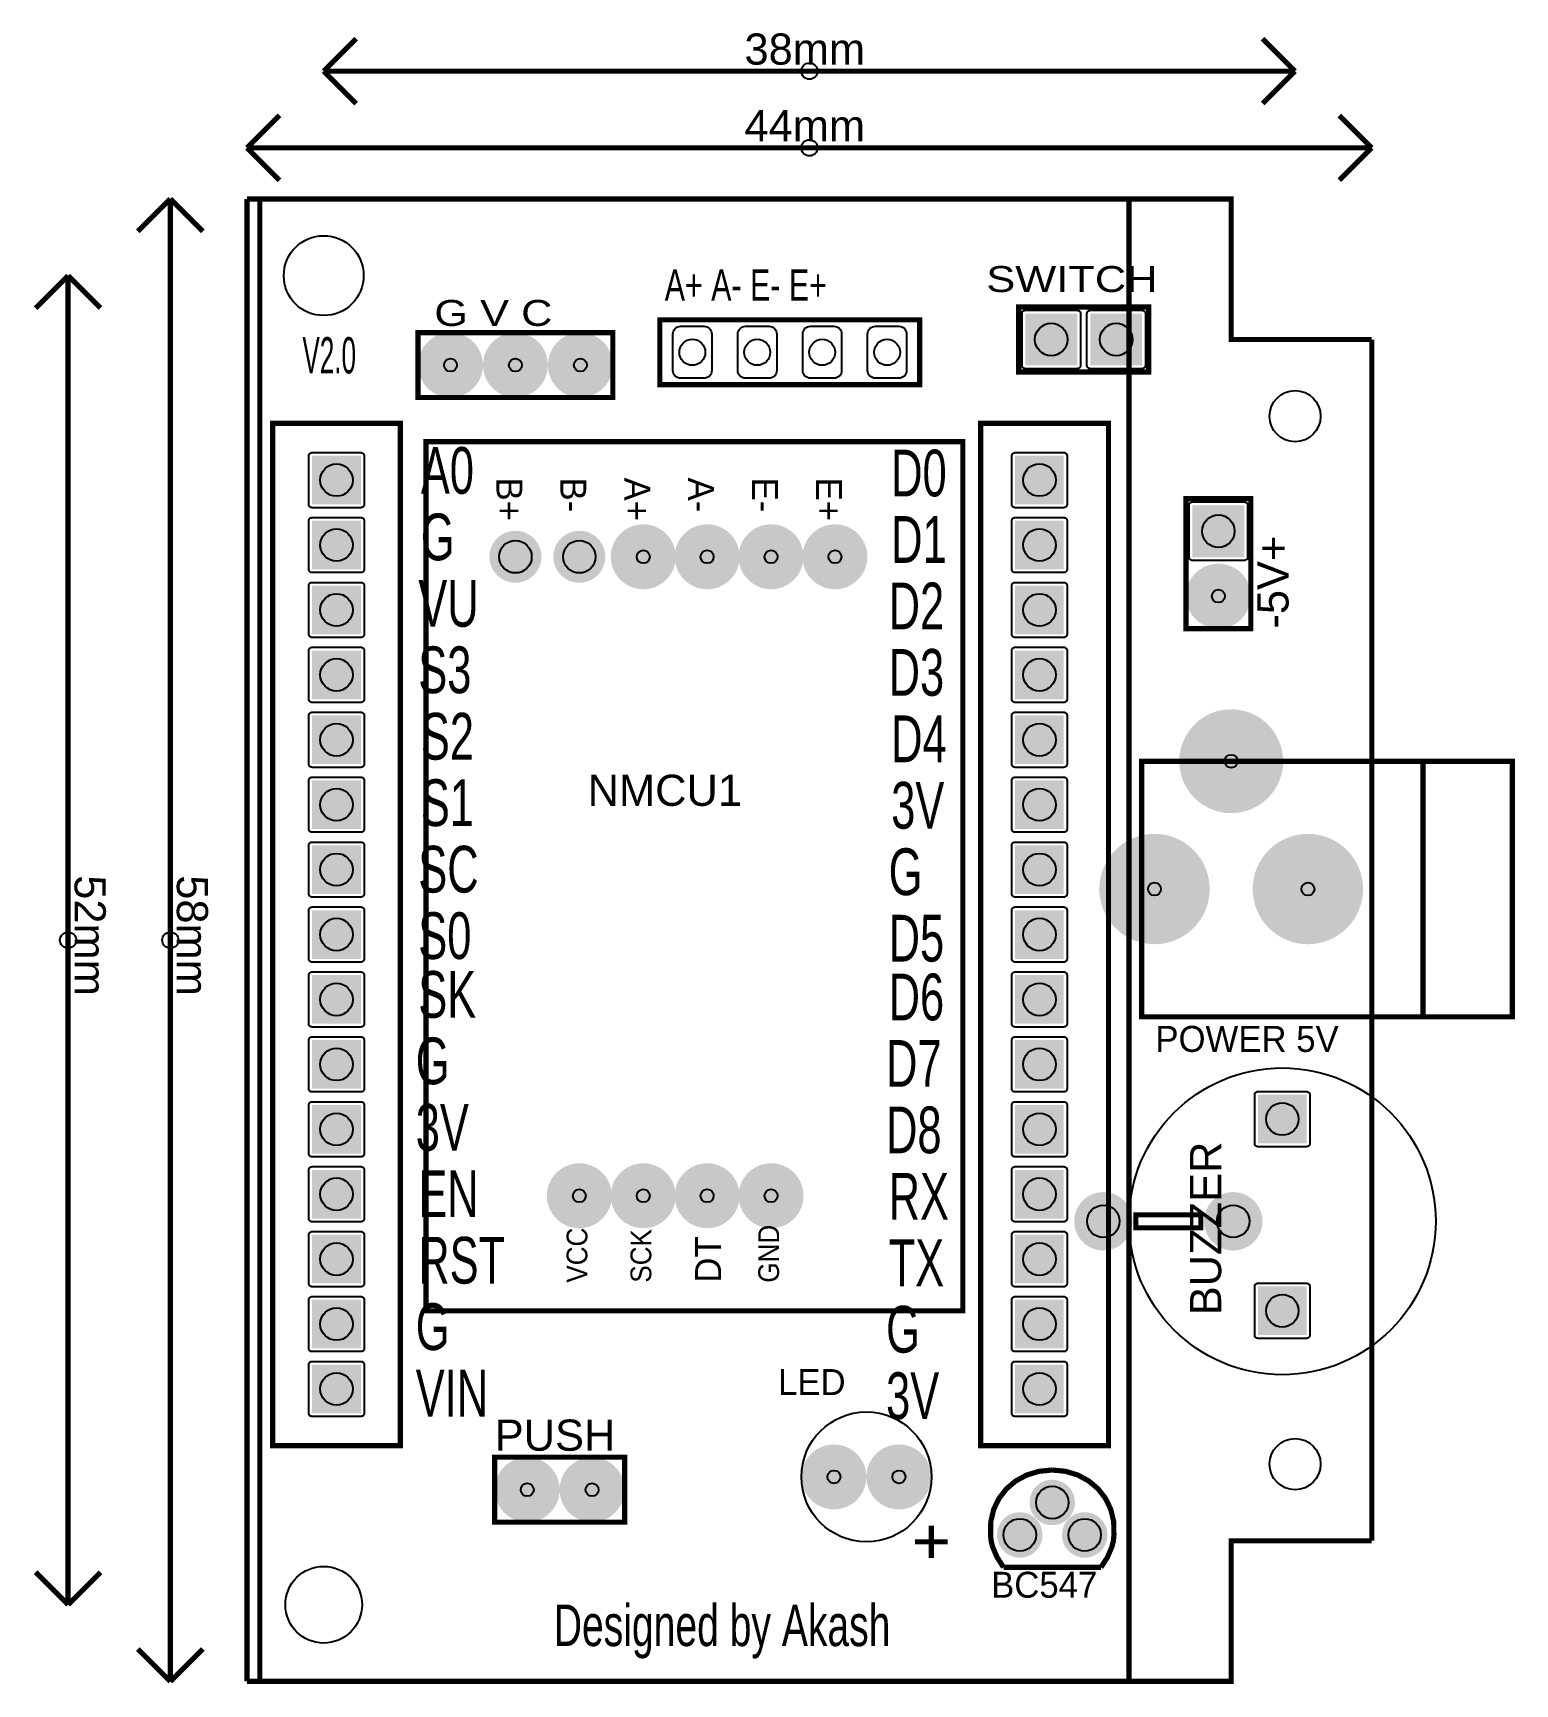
# Model space of a CAD drawing. Header units: inches. Extents: x -1.14 to 1.14, y -1.28 to 1.27.
import ezdxf

# ---------------------------------------------------------------- set-up
doc = ezdxf.new("R2010")
doc.units = ezdxf.units.IN
doc.header["$MEASUREMENT"] = 0

msp = doc.modelspace()

# ---------------------------------------------------------------- texts
for s, height, width, p in [('38mm', 0.048, 1.041667, (-0.045472, 1.218657)), ('44mm', 0.048, 1.041667, (-0.045472, 1.100547)), ('A+ A- E- E+', 0.048, 0.729167, (-0.168287, 0.855272)), ('A+ A- E- E+', 0.048, 0.729167, (-0.168287, 0.855272)), ('SWITCH', 0.04, 1.25, (0.326969, 0.868437)), ('SWITCH', 0.04, 1.25, (0.326969, 0.868437)), ('G V C', 0.04, 1.25, (-0.523228, 0.816161)), ('G V C', 0.04, 1.25, (-0.523228, 0.816161)), ('V2.0', 0.056, 0.535714, (-0.726259, 0.742963)), ('V2.0', 0.056, 0.535714, (-0.726259, 0.742963)), ('A0', 0.072, 0.694444, (-0.543898, 0.557579)), ('A0', 0.072, 0.694444, (-0.543898, 0.557579)), ('D0', 0.072, 0.694444, (0.180512, 0.553642)), ('D0', 0.072, 0.694444, (0.180512, 0.553642)), ('G', 0.072, 0.694444, (-0.543898, 0.455217)), ('G', 0.072, 0.694444, (-0.543898, 0.455217)), ('D1', 0.072, 0.694444, (0.180512, 0.45128)), ('D1', 0.072, 0.694444, (0.180512, 0.45128)), ('VU', 0.072, 0.694444, (-0.547835, 0.352854)), ('VU', 0.072, 0.694444, (-0.547835, 0.352854)), ('D2', 0.072, 0.694444, (0.176575, 0.348917)), ('D2', 0.072, 0.694444, (0.176575, 0.348917)), ('S3', 0.072, 0.694444, (-0.547835, 0.250492)), ('S3', 0.072, 0.694444, (-0.547835, 0.250492)), ('D3', 0.072, 0.694444, (0.176575, 0.246555)), ('D3', 0.072, 0.694444, (0.176575, 0.246555)), ('S2', 0.072, 0.694444, (-0.543898, 0.14813)), ('S2', 0.072, 0.694444, (-0.543898, 0.14813)), ('D4', 0.072, 0.694444, (0.180512, 0.144193)), ('D4', 0.072, 0.694444, (0.180512, 0.144193)), ('S1', 0.072, 0.694444, (-0.543898, 0.045768)), ('S1', 0.072, 0.694444, (-0.543898, 0.045768)), ('NMCU1', 0.048, 1.041667, (-0.287008, 0.076925)), ('NMCU1', 0.048, 1.041667, (-0.287008, 0.076925)), ('3V', 0.072, 0.694444, (0.180512, 0.041831)), ('3V', 0.072, 0.694444, (0.180512, 0.041831)), ('SC', 0.072, 0.694444, (-0.547835, -0.056594)), ('SC', 0.072, 0.694444, (-0.547835, -0.056594)), ('G', 0.072, 0.694444, (0.176575, -0.060531)), ('G', 0.072, 0.694444, (0.176575, -0.060531)), ('S0', 0.072, 0.694444, (-0.547835, -0.158957)), ('S0', 0.072, 0.694444, (-0.547835, -0.158957)), ('D5', 0.072, 0.694444, (0.176575, -0.162894)), ('D5', 0.072, 0.694444, (0.176575, -0.162894)), ('SK', 0.072, 0.694444, (-0.547835, -0.249508)), ('SK', 0.072, 0.694444, (-0.547835, -0.249508)), ('D6', 0.072, 0.694444, (0.176575, -0.253445)), ('D6', 0.072, 0.694444, (0.176575, -0.253445)), ('G', 0.072, 0.694444, (-0.551772, -0.35187)), ('G', 0.072, 0.694444, (-0.551772, -0.35187)), ('D7', 0.072, 0.694444, (0.172638, -0.355807)), ('D7', 0.072, 0.694444, (0.172638, -0.355807)), ('3V', 0.072, 0.694444, (-0.551772, -0.454232)), ('3V', 0.072, 0.694444, (-0.551772, -0.454232)), ('D8', 0.072, 0.694444, (0.172638, -0.458169)), ('D8', 0.072, 0.694444, (0.172638, -0.458169)), ('EN', 0.072, 0.694444, (-0.547835, -0.556594)), ('EN', 0.072, 0.694444, (-0.547835, -0.556594)), ('RX', 0.072, 0.694444, (0.176575, -0.560531)), ('RX', 0.072, 0.694444, (0.176575, -0.560531)), ('RST', 0.072, 0.694444, (-0.547835, -0.658957)), ('RST', 0.072, 0.694444, (-0.547835, -0.658957)), ('TX', 0.072, 0.694444, (0.176575, -0.662894)), ('TX', 0.072, 0.694444, (0.176575, -0.662894)), ('G', 0.072, 0.694444, (-0.551772, -0.761319)), ('G', 0.072, 0.694444, (-0.551772, -0.761319)), ('G', 0.072, 0.694444, (0.172638, -0.765256)), ('G', 0.072, 0.694444, (0.172638, -0.765256)), ('VIN', 0.072, 0.694444, (-0.551772, -0.863681)), ('VIN', 0.072, 0.694444, (-0.551772, -0.863681)), ('3V', 0.072, 0.694444, (0.172638, -0.867618)), ('3V', 0.072, 0.694444, (0.172638, -0.867618)), ('PUSH', 0.048, 1.041667, (-0.430118, -0.916382)), ('PUSH', 0.048, 1.041667, (-0.430118, -0.916382)), ('Designed by Akash', 0.064, 0.703125, (-0.339173, -1.217233)), ('Designed by Akash', 0.064, 0.703125, (-0.339173, -1.217233))]:
    msp.add_text(s, height=height, dxfattribs=dict(width=width)).set_placement(p)
for s, rotation, p in [('B+', 270, (-0.42748, 0.582673)), ('B+', 270, (-0.42748, 0.582673)), ('B-', 270, (-0.329055, 0.582673)), ('B-', 270, (-0.329055, 0.582673)), ('A+', 270, (-0.23063, 0.582673)), ('A+', 270, (-0.23063, 0.582673)), ('A-', 270, (-0.132205, 0.582673)), ('A-', 270, (-0.132205, 0.582673)), ('E-', 270, (-0.03378, 0.582673)), ('E-', 270, (-0.03378, 0.582673)), ('E+', 270, (0.064646, 0.582673)), ('E+', 270, (0.064646, 0.582673)), ('DT', 90, (-0.081575, -0.657484)), ('DT', 90, (-0.081575, -0.657484))]:
    msp.add_text(s, height=0.04, rotation=rotation).set_placement(p)
for s, height, rotation, width, p in [('-5V+', 0.048, 90, 1.041667, (0.792449, 0.349996)), ('-5V+', 0.048, 90, 1.041667, (0.792449, 0.349996)), ('52mm', 0.048, 270, 1.041667, (-1.077205, -0.029925)), ('58mm', 0.048, 270, 1.041667, (-0.919724, -0.029925)), ('BUZZER', 0.048, 90, 1.041667, (0.688764, -0.707626)), ('BUZZER', 0.048, 90, 1.041667, (0.688764, -0.707626)), ('VCC', 0.032, 90, 0.9375, (-0.287425, -0.657484)), ('VCC', 0.032, 90, 0.9375, (-0.287425, -0.657484)), ('SCK', 0.032, 90, 0.9375, (-0.189, -0.657484)), ('SCK', 0.032, 90, 0.9375, (-0.189, -0.657484)), ('GND', 0.032, 90, 0.9375, (0.00785, -0.657484)), ('GND', 0.032, 90, 0.9375, (0.00785, -0.657484))]:
    msp.add_text(s, height=height, rotation=rotation, dxfattribs=dict(width=width)).set_placement(p)
for s, p in [('POWER 5V', (0.587374, -0.302035)), ('POWER 5V', (0.587374, -0.302035)), ('LED', (0.00624, -0.830579)), ('LED', (0.00624, -0.830579)), ('BC547', (0.33437, -1.142775)), ('BC547', (0.33437, -1.142775))]:
    msp.add_text(s, height=0.04).set_placement(p)

# ---------------------------------------------------------------- blocks, each defined once
blk = doc.blocks.new('EPAD')
at = {"const_width": 0.5}
blk.add_lwpolyline([(-0.25, 0, 1), (0.25, 0, 1)], format="xyb", close=True, dxfattribs=at)
blk = doc.blocks.new('RPAD')
blk.add_trace([(-0.5, -0.5), (-0.5, 0.5), (0.5, -0.5), (0.5, 0.5)])

# ---------------------------------------------------------------- linework, layer by layer
at = {"const_width": 0.008}
for points in [[(-0.693504, 1.208657), (-0.643504, 1.258657)], [(0.802559, 1.208657), (0.752559, 1.258657)], [(0.802559, 1.208657), (-0.693504, 1.208657)], [(-0.693504, 1.208657), (-0.643504, 1.158657)], [(0.802559, 1.208657), (0.752559, 1.158657)], [(-0.811614, 1.090547), (-0.761614, 1.140547)], [(0.920669, 1.090547), (0.870669, 1.140547)], [(-0.811614, 1.090547), (0.920669, 1.090547)], [(-0.811614, 1.090547), (-0.761614, 1.040547)], [(0.920669, 1.090547), (0.870669, 1.040547)], [(-0.929724, 1.011807), (-0.979724, 0.961807)], [(-0.929724, 1.011807), (-0.929724, -1.271657)], [(-0.929724, 1.011807), (-0.879724, 0.961807)], [(-0.811614, 1.011807), (-0.811614, -1.271657)], [(0.723819, 0.795272), (0.704134, 0.795272), (0.704134, 1.011807), (-0.811614, 1.011807)], [(-0.811614, 1.011807), (-0.811614, -1.271657)], [(0.723819, 0.795272), (0.704134, 0.795272), (0.704134, 1.011807), (-0.811614, 1.011807)], [(-0.791929, -1.271657), (0.546654, -1.271657), (0.546654, 1.011807), (-0.791929, 1.011807), (-0.791929, -1.271657)], [(-0.791929, -1.271657), (0.546654, -1.271657), (0.546654, 1.011807), (-0.791929, 1.011807), (-0.791929, -1.271657)], [(-1.087205, 0.893697), (-1.137205, 0.843697)], [(-1.087205, 0.893697), (-1.087205, -1.153547)], [(-1.087205, 0.893697), (-1.037205, 0.843697)], [(0.376969, 0.745272), (0.576969, 0.745272), (0.576969, 0.845272), (0.376969, 0.845272), (0.376969, 0.745272)], [(0.376969, 0.745272), (0.576969, 0.745272), (0.576969, 0.845272), (0.376969, 0.845272), (0.376969, 0.745272)], [(-0.175787, 0.725587), (0.224213, 0.725587), (0.224213, 0.825587), (-0.175787, 0.825587), (-0.175787, 0.725587)], [(-0.175787, 0.725587), (0.224213, 0.725587), (0.224213, 0.825587), (-0.175787, 0.825587), (-0.175787, 0.725587)], [(-0.548228, 0.705902), (-0.248228, 0.705902), (-0.248228, 0.805902), (-0.548228, 0.805902), (-0.548228, 0.705902)], [(-0.548228, 0.705902), (-0.248228, 0.705902), (-0.248228, 0.805902), (-0.548228, 0.805902), (-0.548228, 0.705902)], [(0.723819, 0.795272), (0.920669, 0.795272)], [(0.723819, 0.795272), (0.920669, 0.795272)], [(0.920669, -1.055122), (0.920669, 0.795272)], [(0.920669, -1.055122), (0.920669, 0.795272)], [(-0.772244, -0.908665), (-0.575394, -0.908665), (-0.575394, 0.666138), (-0.772244, 0.666138), (-0.772244, -0.908665)], [(-0.772244, -0.908665), (-0.575394, -0.908665), (-0.575394, 0.666138), (-0.772244, 0.666138), (-0.772244, -0.908665)], [(0.318307, -0.908665), (0.515157, -0.908665), (0.515157, 0.666138), (0.318307, 0.666138), (0.318307, -0.908665)], [(0.318307, -0.908665), (0.515157, -0.908665), (0.515157, 0.666138), (0.318307, 0.666138), (0.318307, -0.908665)], [(-0.536024, -0.700791), (0.290748, -0.700791), (0.290748, 0.637791), (-0.536024, 0.637791), (-0.536024, -0.700791)], [(-0.536024, -0.700791), (0.290748, -0.700791), (0.290748, 0.637791), (-0.536024, 0.637791), (-0.536024, -0.700791)], [(0.634449, 0.349996), (0.734449, 0.349996), (0.734449, 0.549996), (0.634449, 0.549996), (0.634449, 0.349996)], [(0.634449, 0.349996), (0.734449, 0.349996), (0.734449, 0.549996), (0.634449, 0.549996), (0.634449, 0.349996)], [(0.566339, -0.248035), (1.137205, -0.248035), (1.137205, 0.145665), (0.566339, 0.145665), (0.566339, -0.248035)], [(0.566339, -0.248035), (1.137205, -0.248035), (1.137205, 0.145665), (0.566339, 0.145665), (0.566339, -0.248035)], [(0.999409, -0.248035), (0.999409, 0.145665)], [(0.999409, -0.248035), (0.999409, 0.145665)], [(0.557283, -0.572996), (0.657283, -0.572996), (0.657283, -0.552996), (0.557283, -0.552996), (0.557283, -0.572996)], [(0.557283, -0.572996), (0.657283, -0.572996), (0.657283, -0.552996), (0.557283, -0.552996), (0.557283, -0.572996)], [(-0.430118, -1.026382), (-0.230118, -1.026382), (-0.230118, -0.926382), (-0.430118, -0.926382), (-0.430118, -1.026382)], [(-0.430118, -1.026382), (-0.230118, -1.026382), (-0.230118, -0.926382), (-0.430118, -0.926382), (-0.430118, -1.026382)], [(0.333543, -1.046067), (0.333883, -1.02562), (0.338367, -1.006711), (0.346573, -0.989707), (0.358074, -0.974973), (0.372447, -0.962876), (0.389266, -0.953782), (0.408106, -0.948057), (0.428543, -0.946067)], [(0.333543, -1.046067), (0.333883, -1.02562), (0.338367, -1.006711), (0.346573, -0.989707), (0.358074, -0.974973), (0.372447, -0.962876), (0.389266, -0.953782), (0.408106, -0.948057), (0.428543, -0.946067)], [(0.523543, -1.046067), (0.523204, -1.02562), (0.518719, -1.006711), (0.510514, -0.989707), (0.499012, -0.974973), (0.484639, -0.962876), (0.46782, -0.953782), (0.44898, -0.948057), (0.428543, -0.946067)], [(0.523543, -1.046067), (0.523204, -1.02562), (0.518719, -1.006711), (0.510514, -0.989707), (0.499012, -0.974973), (0.484639, -0.962876), (0.46782, -0.953782), (0.44898, -0.948057), (0.428543, -0.946067)], [(0.242323, -1.081697), (0.242323, -1.031697)], [(0.242323, -1.081697), (0.242323, -1.031697)], [(0.333543, -1.046067), (0.334403, -1.055393), (0.336669, -1.064426), (0.343543, -1.080442), (0.353543, -1.096067)], [(0.333543, -1.046067), (0.334403, -1.055393), (0.336669, -1.064426), (0.343543, -1.080442), (0.353543, -1.096067)], [(0.523543, -1.046067), (0.522684, -1.055393), (0.520418, -1.064426), (0.513543, -1.080442), (0.503543, -1.096067)], [(0.523543, -1.046067), (0.522684, -1.055393), (0.520418, -1.064426), (0.513543, -1.080442), (0.503543, -1.096067)], [(0.920669, -1.055122), (0.704134, -1.055122), (0.704134, -1.271657), (-0.811614, -1.271657)], [(0.920669, -1.055122), (0.704134, -1.055122), (0.704134, -1.271657), (-0.811614, -1.271657)], [(0.267323, -1.056697), (0.217323, -1.056697)], [(0.267323, -1.056697), (0.217323, -1.056697)], [(0.353543, -1.096067), (0.503543, -1.096067)], [(0.353543, -1.096067), (0.503543, -1.096067)], [(-1.087205, -1.153547), (-1.137205, -1.103547)], [(-1.087205, -1.153547), (-1.037205, -1.103547)], [(-0.929724, -1.271657), (-0.979724, -1.221657)], [(-0.929724, -1.271657), (-0.879724, -1.221657)]]:
    msp.add_lwpolyline(points, dxfattribs=at)
for points in [[(0.466969, 0.750272), (0.386969, 0.750272), (0.385946, 0.750371), (0.385001, 0.750657), (0.38415, 0.751112), (0.383414, 0.751717), (0.382809, 0.752454), (0.382354, 0.753304), (0.382068, 0.754249), (0.381969, 0.755272), (0.381969, 0.835272), (0.382068, 0.836294), (0.382354, 0.837239), (0.382809, 0.838089), (0.383414, 0.838826), (0.38415, 0.839431), (0.385001, 0.839886), (0.385946, 0.840172), (0.386969, 0.840272), (0.466969, 0.840272), (0.467991, 0.840172), (0.468936, 0.839886), (0.469787, 0.839431), (0.470523, 0.838826), (0.471128, 0.838089), (0.471583, 0.837239), (0.471869, 0.836294), (0.471969, 0.835272), (0.471969, 0.755272), (0.471869, 0.754249), (0.471583, 0.753304), (0.471128, 0.752454), (0.470523, 0.751717), (0.469787, 0.751112), (0.468936, 0.750657), (0.467991, 0.750371), (0.466969, 0.750272)], [(0.566969, 0.750272), (0.486969, 0.750272), (0.485946, 0.750371), (0.485001, 0.750657), (0.48415, 0.751112), (0.483414, 0.751717), (0.482809, 0.752454), (0.482354, 0.753304), (0.482068, 0.754249), (0.481969, 0.755272), (0.481969, 0.835272), (0.482068, 0.836294), (0.482354, 0.837239), (0.482809, 0.838089), (0.483414, 0.838826), (0.48415, 0.839431), (0.485001, 0.839886), (0.485946, 0.840172), (0.486969, 0.840272), (0.566969, 0.840272), (0.567991, 0.840172), (0.568936, 0.839886), (0.569787, 0.839431), (0.570523, 0.838826), (0.571128, 0.838089), (0.571583, 0.837239), (0.571869, 0.836294), (0.571969, 0.835272), (0.571969, 0.755272), (0.571869, 0.754249), (0.571583, 0.753304), (0.571128, 0.752454), (0.570523, 0.751717), (0.569787, 0.751112), (0.568936, 0.750657), (0.567991, 0.750371), (0.566969, 0.750272)], [(-0.143787, 0.815587), (-0.107787, 0.815587), (-0.105334, 0.815348), (-0.103065, 0.814661), (-0.101024, 0.81357), (-0.099256, 0.812118), (-0.097805, 0.81035), (-0.096713, 0.808309), (-0.096026, 0.80604), (-0.095787, 0.803587), (-0.095787, 0.747587), (-0.096026, 0.745133), (-0.096713, 0.742864), (-0.097805, 0.740824), (-0.099256, 0.739056), (-0.101024, 0.737604), (-0.103065, 0.736512), (-0.105334, 0.735825), (-0.107787, 0.735587), (-0.143787, 0.735587), (-0.146241, 0.735825), (-0.14851, 0.736512), (-0.15055, 0.737604), (-0.152319, 0.739056), (-0.15377, 0.740824), (-0.154861, 0.742864), (-0.155548, 0.745133), (-0.155787, 0.747587), (-0.155787, 0.803587), (-0.155548, 0.80604), (-0.154861, 0.808309), (-0.15377, 0.81035), (-0.152319, 0.812118), (-0.15055, 0.81357), (-0.14851, 0.814661), (-0.146241, 0.815348), (-0.143787, 0.815587)], [(-0.143787, 0.815587), (-0.107787, 0.815587), (-0.105334, 0.815348), (-0.103065, 0.814661), (-0.101024, 0.81357), (-0.099256, 0.812118), (-0.097805, 0.81035), (-0.096713, 0.808309), (-0.096026, 0.80604), (-0.095787, 0.803587), (-0.095787, 0.747587), (-0.096026, 0.745133), (-0.096713, 0.742864), (-0.097805, 0.740824), (-0.099256, 0.739056), (-0.101024, 0.737604), (-0.103065, 0.736512), (-0.105334, 0.735825), (-0.107787, 0.735587), (-0.143787, 0.735587), (-0.146241, 0.735825), (-0.14851, 0.736512), (-0.15055, 0.737604), (-0.152319, 0.739056), (-0.15377, 0.740824), (-0.154861, 0.742864), (-0.155548, 0.745133), (-0.155787, 0.747587), (-0.155787, 0.803587), (-0.155548, 0.80604), (-0.154861, 0.808309), (-0.15377, 0.81035), (-0.152319, 0.812118), (-0.15055, 0.81357), (-0.14851, 0.814661), (-0.146241, 0.815348), (-0.143787, 0.815587)], [(-0.043787, 0.815587), (-0.007787, 0.815587), (-0.005334, 0.815348), (-0.003065, 0.814661), (-0.001024, 0.81357), (0.000744, 0.812118), (0.002195, 0.81035), (0.003287, 0.808309), (0.003974, 0.80604), (0.004213, 0.803587), (0.004213, 0.747587), (0.003974, 0.745133), (0.003287, 0.742864), (0.002195, 0.740824), (0.000744, 0.739056), (-0.001024, 0.737604), (-0.003065, 0.736512), (-0.005334, 0.735825), (-0.007787, 0.735587), (-0.043787, 0.735587), (-0.046241, 0.735825), (-0.04851, 0.736512), (-0.05055, 0.737604), (-0.052319, 0.739056), (-0.05377, 0.740824), (-0.054861, 0.742864), (-0.055548, 0.745133), (-0.055787, 0.747587), (-0.055787, 0.803587), (-0.055548, 0.80604), (-0.054861, 0.808309), (-0.05377, 0.81035), (-0.052319, 0.812118), (-0.05055, 0.81357), (-0.04851, 0.814661), (-0.046241, 0.815348), (-0.043787, 0.815587)], [(-0.043787, 0.815587), (-0.007787, 0.815587), (-0.005334, 0.815348), (-0.003065, 0.814661), (-0.001024, 0.81357), (0.000744, 0.812118), (0.002195, 0.81035), (0.003287, 0.808309), (0.003974, 0.80604), (0.004213, 0.803587), (0.004213, 0.747587), (0.003974, 0.745133), (0.003287, 0.742864), (0.002195, 0.740824), (0.000744, 0.739056), (-0.001024, 0.737604), (-0.003065, 0.736512), (-0.005334, 0.735825), (-0.007787, 0.735587), (-0.043787, 0.735587), (-0.046241, 0.735825), (-0.04851, 0.736512), (-0.05055, 0.737604), (-0.052319, 0.739056), (-0.05377, 0.740824), (-0.054861, 0.742864), (-0.055548, 0.745133), (-0.055787, 0.747587), (-0.055787, 0.803587), (-0.055548, 0.80604), (-0.054861, 0.808309), (-0.05377, 0.81035), (-0.052319, 0.812118), (-0.05055, 0.81357), (-0.04851, 0.814661), (-0.046241, 0.815348), (-0.043787, 0.815587)], [(0.056213, 0.815587), (0.092213, 0.815587), (0.094666, 0.815348), (0.096935, 0.814661), (0.098976, 0.81357), (0.100744, 0.812118), (0.102195, 0.81035), (0.103287, 0.808309), (0.103974, 0.80604), (0.104213, 0.803587), (0.104213, 0.747587), (0.103974, 0.745133), (0.103287, 0.742864), (0.102195, 0.740824), (0.100744, 0.739056), (0.098976, 0.737604), (0.096935, 0.736512), (0.094666, 0.735825), (0.092213, 0.735587), (0.056213, 0.735587), (0.053759, 0.735825), (0.05149, 0.736512), (0.04945, 0.737604), (0.047681, 0.739056), (0.04623, 0.740824), (0.045139, 0.742864), (0.044452, 0.745133), (0.044213, 0.747587), (0.044213, 0.803587), (0.044452, 0.80604), (0.045139, 0.808309), (0.04623, 0.81035), (0.047681, 0.812118), (0.04945, 0.81357), (0.05149, 0.814661), (0.053759, 0.815348), (0.056213, 0.815587)], [(0.056213, 0.815587), (0.092213, 0.815587), (0.094666, 0.815348), (0.096935, 0.814661), (0.098976, 0.81357), (0.100744, 0.812118), (0.102195, 0.81035), (0.103287, 0.808309), (0.103974, 0.80604), (0.104213, 0.803587), (0.104213, 0.747587), (0.103974, 0.745133), (0.103287, 0.742864), (0.102195, 0.740824), (0.100744, 0.739056), (0.098976, 0.737604), (0.096935, 0.736512), (0.094666, 0.735825), (0.092213, 0.735587), (0.056213, 0.735587), (0.053759, 0.735825), (0.05149, 0.736512), (0.04945, 0.737604), (0.047681, 0.739056), (0.04623, 0.740824), (0.045139, 0.742864), (0.044452, 0.745133), (0.044213, 0.747587), (0.044213, 0.803587), (0.044452, 0.80604), (0.045139, 0.808309), (0.04623, 0.81035), (0.047681, 0.812118), (0.04945, 0.81357), (0.05149, 0.814661), (0.053759, 0.815348), (0.056213, 0.815587)], [(0.156213, 0.815587), (0.192213, 0.815587), (0.194666, 0.815348), (0.196935, 0.814661), (0.198976, 0.81357), (0.200744, 0.812118), (0.202195, 0.81035), (0.203287, 0.808309), (0.203974, 0.80604), (0.204213, 0.803587), (0.204213, 0.747587), (0.203974, 0.745133), (0.203287, 0.742864), (0.202195, 0.740824), (0.200744, 0.739056), (0.198976, 0.737604), (0.196935, 0.736512), (0.194666, 0.735825), (0.192213, 0.735587), (0.156213, 0.735587), (0.153759, 0.735825), (0.15149, 0.736512), (0.14945, 0.737604), (0.147681, 0.739056), (0.14623, 0.740824), (0.145139, 0.742864), (0.144452, 0.745133), (0.144213, 0.747587), (0.144213, 0.803587), (0.144452, 0.80604), (0.145139, 0.808309), (0.14623, 0.81035), (0.147681, 0.812118), (0.14945, 0.81357), (0.15149, 0.814661), (0.153759, 0.815348), (0.156213, 0.815587)], [(0.156213, 0.815587), (0.192213, 0.815587), (0.194666, 0.815348), (0.196935, 0.814661), (0.198976, 0.81357), (0.200744, 0.812118), (0.202195, 0.81035), (0.203287, 0.808309), (0.203974, 0.80604), (0.204213, 0.803587), (0.204213, 0.747587), (0.203974, 0.745133), (0.203287, 0.742864), (0.202195, 0.740824), (0.200744, 0.739056), (0.198976, 0.737604), (0.196935, 0.736512), (0.194666, 0.735825), (0.192213, 0.735587), (0.156213, 0.735587), (0.153759, 0.735825), (0.15149, 0.736512), (0.14945, 0.737604), (0.147681, 0.739056), (0.14623, 0.740824), (0.145139, 0.742864), (0.144452, 0.745133), (0.144213, 0.747587), (0.144213, 0.803587), (0.144452, 0.80604), (0.145139, 0.808309), (0.14623, 0.81035), (0.147681, 0.812118), (0.14945, 0.81357), (0.15149, 0.814661), (0.153759, 0.815348), (0.156213, 0.815587)], [(-0.711319, 0.621236), (-0.636319, 0.621236), (-0.635296, 0.621137), (-0.634351, 0.62085), (-0.633501, 0.620396), (-0.632764, 0.619791), (-0.632159, 0.619054), (-0.631705, 0.618204), (-0.631419, 0.617259), (-0.631319, 0.616236), (-0.631319, 0.541236), (-0.631419, 0.540214), (-0.631705, 0.539269), (-0.632159, 0.538419), (-0.632764, 0.537681), (-0.633501, 0.537077), (-0.634351, 0.536622), (-0.635296, 0.536336), (-0.636319, 0.536236), (-0.711319, 0.536236), (-0.712341, 0.536336), (-0.713287, 0.536622), (-0.714137, 0.537077), (-0.714874, 0.537681), (-0.715478, 0.538419), (-0.715933, 0.539269), (-0.716219, 0.540214), (-0.716319, 0.541236), (-0.716319, 0.616236), (-0.716219, 0.617259), (-0.715933, 0.618204), (-0.715478, 0.619054), (-0.714874, 0.619791), (-0.714137, 0.620396), (-0.713287, 0.62085), (-0.712341, 0.621137), (-0.711319, 0.621236)], [(0.371358, 0.621236), (0.446358, 0.621236), (0.447381, 0.621137), (0.448326, 0.62085), (0.449176, 0.620396), (0.449913, 0.619791), (0.450518, 0.619054), (0.450972, 0.618204), (0.451259, 0.617259), (0.451358, 0.616236), (0.451358, 0.541236), (0.451259, 0.540214), (0.450972, 0.539269), (0.450518, 0.538419), (0.449913, 0.537681), (0.449176, 0.537077), (0.448326, 0.536622), (0.447381, 0.536336), (0.446358, 0.536236), (0.371358, 0.536236), (0.370336, 0.536336), (0.369391, 0.536622), (0.36854, 0.537077), (0.367804, 0.537681), (0.367199, 0.538419), (0.366744, 0.539269), (0.366458, 0.540214), (0.366358, 0.541236), (0.366358, 0.616236), (0.366458, 0.617259), (0.366744, 0.618204), (0.367199, 0.619054), (0.367804, 0.619791), (0.36854, 0.620396), (0.369391, 0.62085), (0.370336, 0.621137), (0.371358, 0.621236)], [(0.644449, 0.544996), (0.724449, 0.544996), (0.725471, 0.544896), (0.726417, 0.54461), (0.727267, 0.544156), (0.728004, 0.543551), (0.728608, 0.542814), (0.729063, 0.541964), (0.729349, 0.541019), (0.729449, 0.539996), (0.729449, 0.459996), (0.729349, 0.458974), (0.729063, 0.458028), (0.728608, 0.457178), (0.728004, 0.456441), (0.727267, 0.455837), (0.726417, 0.455382), (0.725471, 0.455096), (0.724449, 0.454996), (0.644449, 0.454996), (0.643426, 0.455096), (0.642481, 0.455382), (0.641631, 0.455837), (0.640894, 0.456441), (0.640289, 0.457178), (0.639835, 0.458028), (0.639548, 0.458974), (0.639449, 0.459996), (0.639449, 0.539996), (0.639548, 0.541019), (0.639835, 0.541964), (0.640289, 0.542814), (0.640894, 0.543551), (0.641631, 0.544156), (0.642481, 0.54461), (0.643426, 0.544896), (0.644449, 0.544996)], [(-0.711319, 0.521236), (-0.636319, 0.521236), (-0.635296, 0.521137), (-0.634351, 0.52085), (-0.633501, 0.520396), (-0.632764, 0.519791), (-0.632159, 0.519054), (-0.631705, 0.518204), (-0.631419, 0.517259), (-0.631319, 0.516236), (-0.631319, 0.441236), (-0.631419, 0.440214), (-0.631705, 0.439269), (-0.632159, 0.438419), (-0.632764, 0.437681), (-0.633501, 0.437077), (-0.634351, 0.436622), (-0.635296, 0.436336), (-0.636319, 0.436236), (-0.711319, 0.436236), (-0.712341, 0.436336), (-0.713287, 0.436622), (-0.714137, 0.437077), (-0.714874, 0.437681), (-0.715478, 0.438419), (-0.715933, 0.439269), (-0.716219, 0.440214), (-0.716319, 0.441236), (-0.716319, 0.516236), (-0.716219, 0.517259), (-0.715933, 0.518204), (-0.715478, 0.519054), (-0.714874, 0.519791), (-0.714137, 0.520396), (-0.713287, 0.52085), (-0.712341, 0.521137), (-0.711319, 0.521236)], [(0.371358, 0.521236), (0.446358, 0.521236), (0.447381, 0.521137), (0.448326, 0.52085), (0.449176, 0.520396), (0.449913, 0.519791), (0.450518, 0.519054), (0.450972, 0.518204), (0.451259, 0.517259), (0.451358, 0.516236), (0.451358, 0.441236), (0.451259, 0.440214), (0.450972, 0.439269), (0.450518, 0.438419), (0.449913, 0.437681), (0.449176, 0.437077), (0.448326, 0.436622), (0.447381, 0.436336), (0.446358, 0.436236), (0.371358, 0.436236), (0.370336, 0.436336), (0.369391, 0.436622), (0.36854, 0.437077), (0.367804, 0.437681), (0.367199, 0.438419), (0.366744, 0.439269), (0.366458, 0.440214), (0.366358, 0.441236), (0.366358, 0.516236), (0.366458, 0.517259), (0.366744, 0.518204), (0.367199, 0.519054), (0.367804, 0.519791), (0.36854, 0.520396), (0.369391, 0.52085), (0.370336, 0.521137), (0.371358, 0.521236)], [(-0.711319, 0.421236), (-0.636319, 0.421236), (-0.635296, 0.421137), (-0.634351, 0.42085), (-0.633501, 0.420396), (-0.632764, 0.419791), (-0.632159, 0.419054), (-0.631705, 0.418204), (-0.631419, 0.417259), (-0.631319, 0.416236), (-0.631319, 0.341236), (-0.631419, 0.340214), (-0.631705, 0.339269), (-0.632159, 0.338419), (-0.632764, 0.337681), (-0.633501, 0.337077), (-0.634351, 0.336622), (-0.635296, 0.336336), (-0.636319, 0.336236), (-0.711319, 0.336236), (-0.712341, 0.336336), (-0.713287, 0.336622), (-0.714137, 0.337077), (-0.714874, 0.337681), (-0.715478, 0.338419), (-0.715933, 0.339269), (-0.716219, 0.340214), (-0.716319, 0.341236), (-0.716319, 0.416236), (-0.716219, 0.417259), (-0.715933, 0.418204), (-0.715478, 0.419054), (-0.714874, 0.419791), (-0.714137, 0.420396), (-0.713287, 0.42085), (-0.712341, 0.421137), (-0.711319, 0.421236)], [(0.371358, 0.421236), (0.446358, 0.421236), (0.447381, 0.421137), (0.448326, 0.42085), (0.449176, 0.420396), (0.449913, 0.419791), (0.450518, 0.419054), (0.450972, 0.418204), (0.451259, 0.417259), (0.451358, 0.416236), (0.451358, 0.341236), (0.451259, 0.340214), (0.450972, 0.339269), (0.450518, 0.338419), (0.449913, 0.337681), (0.449176, 0.337077), (0.448326, 0.336622), (0.447381, 0.336336), (0.446358, 0.336236), (0.371358, 0.336236), (0.370336, 0.336336), (0.369391, 0.336622), (0.36854, 0.337077), (0.367804, 0.337681), (0.367199, 0.338419), (0.366744, 0.339269), (0.366458, 0.340214), (0.366358, 0.341236), (0.366358, 0.416236), (0.366458, 0.417259), (0.366744, 0.418204), (0.367199, 0.419054), (0.367804, 0.419791), (0.36854, 0.420396), (0.369391, 0.42085), (0.370336, 0.421137), (0.371358, 0.421236)], [(-0.711319, 0.321236), (-0.636319, 0.321236), (-0.635296, 0.321137), (-0.634351, 0.32085), (-0.633501, 0.320396), (-0.632764, 0.319791), (-0.632159, 0.319054), (-0.631705, 0.318204), (-0.631419, 0.317259), (-0.631319, 0.316236), (-0.631319, 0.241236), (-0.631419, 0.240214), (-0.631705, 0.239269), (-0.632159, 0.238419), (-0.632764, 0.237681), (-0.633501, 0.237077), (-0.634351, 0.236622), (-0.635296, 0.236336), (-0.636319, 0.236236), (-0.711319, 0.236236), (-0.712341, 0.236336), (-0.713287, 0.236622), (-0.714137, 0.237077), (-0.714874, 0.237681), (-0.715478, 0.238419), (-0.715933, 0.239269), (-0.716219, 0.240214), (-0.716319, 0.241236), (-0.716319, 0.316236), (-0.716219, 0.317259), (-0.715933, 0.318204), (-0.715478, 0.319054), (-0.714874, 0.319791), (-0.714137, 0.320396), (-0.713287, 0.32085), (-0.712341, 0.321137), (-0.711319, 0.321236)], [(0.371358, 0.321236), (0.446358, 0.321236), (0.447381, 0.321137), (0.448326, 0.32085), (0.449176, 0.320396), (0.449913, 0.319791), (0.450518, 0.319054), (0.450972, 0.318204), (0.451259, 0.317259), (0.451358, 0.316236), (0.451358, 0.241236), (0.451259, 0.240214), (0.450972, 0.239269), (0.450518, 0.238419), (0.449913, 0.237681), (0.449176, 0.237077), (0.448326, 0.236622), (0.447381, 0.236336), (0.446358, 0.236236), (0.371358, 0.236236), (0.370336, 0.236336), (0.369391, 0.236622), (0.36854, 0.237077), (0.367804, 0.237681), (0.367199, 0.238419), (0.366744, 0.239269), (0.366458, 0.240214), (0.366358, 0.241236), (0.366358, 0.316236), (0.366458, 0.317259), (0.366744, 0.318204), (0.367199, 0.319054), (0.367804, 0.319791), (0.36854, 0.320396), (0.369391, 0.32085), (0.370336, 0.321137), (0.371358, 0.321236)], [(-0.711319, 0.221236), (-0.636319, 0.221236), (-0.635296, 0.221137), (-0.634351, 0.22085), (-0.633501, 0.220396), (-0.632764, 0.219791), (-0.632159, 0.219054), (-0.631705, 0.218204), (-0.631419, 0.217259), (-0.631319, 0.216236), (-0.631319, 0.141236), (-0.631419, 0.140214), (-0.631705, 0.139269), (-0.632159, 0.138419), (-0.632764, 0.137681), (-0.633501, 0.137077), (-0.634351, 0.136622), (-0.635296, 0.136336), (-0.636319, 0.136236), (-0.711319, 0.136236), (-0.712341, 0.136336), (-0.713287, 0.136622), (-0.714137, 0.137077), (-0.714874, 0.137681), (-0.715478, 0.138419), (-0.715933, 0.139269), (-0.716219, 0.140214), (-0.716319, 0.141236), (-0.716319, 0.216236), (-0.716219, 0.217259), (-0.715933, 0.218204), (-0.715478, 0.219054), (-0.714874, 0.219791), (-0.714137, 0.220396), (-0.713287, 0.22085), (-0.712341, 0.221137), (-0.711319, 0.221236)], [(0.371358, 0.221236), (0.446358, 0.221236), (0.447381, 0.221137), (0.448326, 0.22085), (0.449176, 0.220396), (0.449913, 0.219791), (0.450518, 0.219054), (0.450972, 0.218204), (0.451259, 0.217259), (0.451358, 0.216236), (0.451358, 0.141236), (0.451259, 0.140214), (0.450972, 0.139269), (0.450518, 0.138419), (0.449913, 0.137681), (0.449176, 0.137077), (0.448326, 0.136622), (0.447381, 0.136336), (0.446358, 0.136236), (0.371358, 0.136236), (0.370336, 0.136336), (0.369391, 0.136622), (0.36854, 0.137077), (0.367804, 0.137681), (0.367199, 0.138419), (0.366744, 0.139269), (0.366458, 0.140214), (0.366358, 0.141236), (0.366358, 0.216236), (0.366458, 0.217259), (0.366744, 0.218204), (0.367199, 0.219054), (0.367804, 0.219791), (0.36854, 0.220396), (0.369391, 0.22085), (0.370336, 0.221137), (0.371358, 0.221236)], [(-0.711319, 0.121236), (-0.636319, 0.121236), (-0.635296, 0.121137), (-0.634351, 0.12085), (-0.633501, 0.120396), (-0.632764, 0.119791), (-0.632159, 0.119054), (-0.631705, 0.118204), (-0.631419, 0.117259), (-0.631319, 0.116236), (-0.631319, 0.041236), (-0.631419, 0.040214), (-0.631705, 0.039269), (-0.632159, 0.038419), (-0.632764, 0.037681), (-0.633501, 0.037077), (-0.634351, 0.036622), (-0.635296, 0.036336), (-0.636319, 0.036236), (-0.711319, 0.036236), (-0.712341, 0.036336), (-0.713287, 0.036622), (-0.714137, 0.037077), (-0.714874, 0.037681), (-0.715478, 0.038419), (-0.715933, 0.039269), (-0.716219, 0.040214), (-0.716319, 0.041236), (-0.716319, 0.116236), (-0.716219, 0.117259), (-0.715933, 0.118204), (-0.715478, 0.119054), (-0.714874, 0.119791), (-0.714137, 0.120396), (-0.713287, 0.12085), (-0.712341, 0.121137), (-0.711319, 0.121236)], [(0.371358, 0.121236), (0.446358, 0.121236), (0.447381, 0.121137), (0.448326, 0.12085), (0.449176, 0.120396), (0.449913, 0.119791), (0.450518, 0.119054), (0.450972, 0.118204), (0.451259, 0.117259), (0.451358, 0.116236), (0.451358, 0.041236), (0.451259, 0.040214), (0.450972, 0.039269), (0.450518, 0.038419), (0.449913, 0.037681), (0.449176, 0.037077), (0.448326, 0.036622), (0.447381, 0.036336), (0.446358, 0.036236), (0.371358, 0.036236), (0.370336, 0.036336), (0.369391, 0.036622), (0.36854, 0.037077), (0.367804, 0.037681), (0.367199, 0.038419), (0.366744, 0.039269), (0.366458, 0.040214), (0.366358, 0.041236), (0.366358, 0.116236), (0.366458, 0.117259), (0.366744, 0.118204), (0.367199, 0.119054), (0.367804, 0.119791), (0.36854, 0.120396), (0.369391, 0.12085), (0.370336, 0.121137), (0.371358, 0.121236)], [(-0.711319, 0.021236), (-0.636319, 0.021236), (-0.635296, 0.021137), (-0.634351, 0.02085), (-0.633501, 0.020396), (-0.632764, 0.019791), (-0.632159, 0.019054), (-0.631705, 0.018204), (-0.631419, 0.017259), (-0.631319, 0.016236), (-0.631319, -0.058764), (-0.631419, -0.059786), (-0.631705, -0.060731), (-0.632159, -0.061581), (-0.632764, -0.062319), (-0.633501, -0.062923), (-0.634351, -0.063378), (-0.635296, -0.063664), (-0.636319, -0.063764), (-0.711319, -0.063764), (-0.712341, -0.063664), (-0.713287, -0.063378), (-0.714137, -0.062923), (-0.714874, -0.062319), (-0.715478, -0.061581), (-0.715933, -0.060731), (-0.716219, -0.059786), (-0.716319, -0.058764), (-0.716319, 0.016236), (-0.716219, 0.017259), (-0.715933, 0.018204), (-0.715478, 0.019054), (-0.714874, 0.019791), (-0.714137, 0.020396), (-0.713287, 0.02085), (-0.712341, 0.021137), (-0.711319, 0.021236)], [(0.371358, 0.021236), (0.446358, 0.021236), (0.447381, 0.021137), (0.448326, 0.02085), (0.449176, 0.020396), (0.449913, 0.019791), (0.450518, 0.019054), (0.450972, 0.018204), (0.451259, 0.017259), (0.451358, 0.016236), (0.451358, -0.058764), (0.451259, -0.059786), (0.450972, -0.060731), (0.450518, -0.061581), (0.449913, -0.062319), (0.449176, -0.062923), (0.448326, -0.063378), (0.447381, -0.063664), (0.446358, -0.063764), (0.371358, -0.063764), (0.370336, -0.063664), (0.369391, -0.063378), (0.36854, -0.062923), (0.367804, -0.062319), (0.367199, -0.061581), (0.366744, -0.060731), (0.366458, -0.059786), (0.366358, -0.058764), (0.366358, 0.016236), (0.366458, 0.017259), (0.366744, 0.018204), (0.367199, 0.019054), (0.367804, 0.019791), (0.36854, 0.020396), (0.369391, 0.02085), (0.370336, 0.021137), (0.371358, 0.021236)], [(-0.711319, -0.078764), (-0.636319, -0.078764), (-0.635296, -0.078863), (-0.634351, -0.07915), (-0.633501, -0.079604), (-0.632764, -0.080209), (-0.632159, -0.080946), (-0.631705, -0.081796), (-0.631419, -0.082741), (-0.631319, -0.083764), (-0.631319, -0.158764), (-0.631419, -0.159786), (-0.631705, -0.160731), (-0.632159, -0.161581), (-0.632764, -0.162319), (-0.633501, -0.162923), (-0.634351, -0.163378), (-0.635296, -0.163664), (-0.636319, -0.163764), (-0.711319, -0.163764), (-0.712341, -0.163664), (-0.713287, -0.163378), (-0.714137, -0.162923), (-0.714874, -0.162319), (-0.715478, -0.161581), (-0.715933, -0.160731), (-0.716219, -0.159786), (-0.716319, -0.158764), (-0.716319, -0.083764), (-0.716219, -0.082741), (-0.715933, -0.081796), (-0.715478, -0.080946), (-0.714874, -0.080209), (-0.714137, -0.079604), (-0.713287, -0.07915), (-0.712341, -0.078863), (-0.711319, -0.078764)], [(0.371358, -0.078764), (0.446358, -0.078764), (0.447381, -0.078863), (0.448326, -0.07915), (0.449176, -0.079604), (0.449913, -0.080209), (0.450518, -0.080946), (0.450972, -0.081796), (0.451259, -0.082741), (0.451358, -0.083764), (0.451358, -0.158764), (0.451259, -0.159786), (0.450972, -0.160731), (0.450518, -0.161581), (0.449913, -0.162319), (0.449176, -0.162923), (0.448326, -0.163378), (0.447381, -0.163664), (0.446358, -0.163764), (0.371358, -0.163764), (0.370336, -0.163664), (0.369391, -0.163378), (0.36854, -0.162923), (0.367804, -0.162319), (0.367199, -0.161581), (0.366744, -0.160731), (0.366458, -0.159786), (0.366358, -0.158764), (0.366358, -0.083764), (0.366458, -0.082741), (0.366744, -0.081796), (0.367199, -0.080946), (0.367804, -0.080209), (0.36854, -0.079604), (0.369391, -0.07915), (0.370336, -0.078863), (0.371358, -0.078764)], [(-0.711319, -0.178764), (-0.636319, -0.178764), (-0.635296, -0.178863), (-0.634351, -0.17915), (-0.633501, -0.179604), (-0.632764, -0.180209), (-0.632159, -0.180946), (-0.631705, -0.181796), (-0.631419, -0.182741), (-0.631319, -0.183764), (-0.631319, -0.258764), (-0.631419, -0.259786), (-0.631705, -0.260731), (-0.632159, -0.261581), (-0.632764, -0.262319), (-0.633501, -0.262923), (-0.634351, -0.263378), (-0.635296, -0.263664), (-0.636319, -0.263764), (-0.711319, -0.263764), (-0.712341, -0.263664), (-0.713287, -0.263378), (-0.714137, -0.262923), (-0.714874, -0.262319), (-0.715478, -0.261581), (-0.715933, -0.260731), (-0.716219, -0.259786), (-0.716319, -0.258764), (-0.716319, -0.183764), (-0.716219, -0.182741), (-0.715933, -0.181796), (-0.715478, -0.180946), (-0.714874, -0.180209), (-0.714137, -0.179604), (-0.713287, -0.17915), (-0.712341, -0.178863), (-0.711319, -0.178764)], [(0.371358, -0.178764), (0.446358, -0.178764), (0.447381, -0.178863), (0.448326, -0.17915), (0.449176, -0.179604), (0.449913, -0.180209), (0.450518, -0.180946), (0.450972, -0.181796), (0.451259, -0.182741), (0.451358, -0.183764), (0.451358, -0.258764), (0.451259, -0.259786), (0.450972, -0.260731), (0.450518, -0.261581), (0.449913, -0.262319), (0.449176, -0.262923), (0.448326, -0.263378), (0.447381, -0.263664), (0.446358, -0.263764), (0.371358, -0.263764), (0.370336, -0.263664), (0.369391, -0.263378), (0.36854, -0.262923), (0.367804, -0.262319), (0.367199, -0.261581), (0.366744, -0.260731), (0.366458, -0.259786), (0.366358, -0.258764), (0.366358, -0.183764), (0.366458, -0.182741), (0.366744, -0.181796), (0.367199, -0.180946), (0.367804, -0.180209), (0.36854, -0.179604), (0.369391, -0.17915), (0.370336, -0.178863), (0.371358, -0.178764)], [(-0.711319, -0.278764), (-0.636319, -0.278764), (-0.635296, -0.278863), (-0.634351, -0.27915), (-0.633501, -0.279604), (-0.632764, -0.280209), (-0.632159, -0.280946), (-0.631705, -0.281796), (-0.631419, -0.282741), (-0.631319, -0.283764), (-0.631319, -0.358764), (-0.631419, -0.359786), (-0.631705, -0.360731), (-0.632159, -0.361581), (-0.632764, -0.362319), (-0.633501, -0.362923), (-0.634351, -0.363378), (-0.635296, -0.363664), (-0.636319, -0.363764), (-0.711319, -0.363764), (-0.712341, -0.363664), (-0.713287, -0.363378), (-0.714137, -0.362923), (-0.714874, -0.362319), (-0.715478, -0.361581), (-0.715933, -0.360731), (-0.716219, -0.359786), (-0.716319, -0.358764), (-0.716319, -0.283764), (-0.716219, -0.282741), (-0.715933, -0.281796), (-0.715478, -0.280946), (-0.714874, -0.280209), (-0.714137, -0.279604), (-0.713287, -0.27915), (-0.712341, -0.278863), (-0.711319, -0.278764)], [(0.371358, -0.278764), (0.446358, -0.278764), (0.447381, -0.278863), (0.448326, -0.27915), (0.449176, -0.279604), (0.449913, -0.280209), (0.450518, -0.280946), (0.450972, -0.281796), (0.451259, -0.282741), (0.451358, -0.283764), (0.451358, -0.358764), (0.451259, -0.359786), (0.450972, -0.360731), (0.450518, -0.361581), (0.449913, -0.362319), (0.449176, -0.362923), (0.448326, -0.363378), (0.447381, -0.363664), (0.446358, -0.363764), (0.371358, -0.363764), (0.370336, -0.363664), (0.369391, -0.363378), (0.36854, -0.362923), (0.367804, -0.362319), (0.367199, -0.361581), (0.366744, -0.360731), (0.366458, -0.359786), (0.366358, -0.358764), (0.366358, -0.283764), (0.366458, -0.282741), (0.366744, -0.281796), (0.367199, -0.280946), (0.367804, -0.280209), (0.36854, -0.279604), (0.369391, -0.27915), (0.370336, -0.278863), (0.371358, -0.278764)], [(-0.711319, -0.378764), (-0.636319, -0.378764), (-0.635296, -0.378863), (-0.634351, -0.37915), (-0.633501, -0.379604), (-0.632764, -0.380209), (-0.632159, -0.380946), (-0.631705, -0.381796), (-0.631419, -0.382741), (-0.631319, -0.383764), (-0.631319, -0.458764), (-0.631419, -0.459786), (-0.631705, -0.460731), (-0.632159, -0.461581), (-0.632764, -0.462319), (-0.633501, -0.462923), (-0.634351, -0.463378), (-0.635296, -0.463664), (-0.636319, -0.463764), (-0.711319, -0.463764), (-0.712341, -0.463664), (-0.713287, -0.463378), (-0.714137, -0.462923), (-0.714874, -0.462319), (-0.715478, -0.461581), (-0.715933, -0.460731), (-0.716219, -0.459786), (-0.716319, -0.458764), (-0.716319, -0.383764), (-0.716219, -0.382741), (-0.715933, -0.381796), (-0.715478, -0.380946), (-0.714874, -0.380209), (-0.714137, -0.379604), (-0.713287, -0.37915), (-0.712341, -0.378863), (-0.711319, -0.378764)], [(0.371358, -0.378764), (0.446358, -0.378764), (0.447381, -0.378863), (0.448326, -0.37915), (0.449176, -0.379604), (0.449913, -0.380209), (0.450518, -0.380946), (0.450972, -0.381796), (0.451259, -0.382741), (0.451358, -0.383764), (0.451358, -0.458764), (0.451259, -0.459786), (0.450972, -0.460731), (0.450518, -0.461581), (0.449913, -0.462319), (0.449176, -0.462923), (0.448326, -0.463378), (0.447381, -0.463664), (0.446358, -0.463764), (0.371358, -0.463764), (0.370336, -0.463664), (0.369391, -0.463378), (0.36854, -0.462923), (0.367804, -0.462319), (0.367199, -0.461581), (0.366744, -0.460731), (0.366458, -0.459786), (0.366358, -0.458764), (0.366358, -0.383764), (0.366458, -0.382741), (0.366744, -0.381796), (0.367199, -0.380946), (0.367804, -0.380209), (0.36854, -0.379604), (0.369391, -0.37915), (0.370336, -0.378863), (0.371358, -0.378764)], [(0.825374, -0.368016), (0.825374, -0.443016), (0.825274, -0.444038), (0.824988, -0.444983), (0.824533, -0.445834), (0.823929, -0.44657), (0.823192, -0.447175), (0.822342, -0.44763), (0.821396, -0.447916), (0.820374, -0.448016), (0.745374, -0.448016), (0.744352, -0.447916), (0.743406, -0.44763), (0.742556, -0.447175), (0.741819, -0.44657), (0.741215, -0.445834), (0.74076, -0.444983), (0.740474, -0.444038), (0.740374, -0.443016), (0.740374, -0.368016), (0.740474, -0.366993), (0.74076, -0.366048), (0.741215, -0.365198), (0.741819, -0.364461), (0.742556, -0.363856), (0.743406, -0.363402), (0.744352, -0.363115), (0.745374, -0.363016), (0.820374, -0.363016), (0.821396, -0.363115), (0.822342, -0.363402), (0.823192, -0.363856), (0.823929, -0.364461), (0.824533, -0.365198), (0.824988, -0.366048), (0.825274, -0.366993), (0.825374, -0.368016)], [(-0.711319, -0.478764), (-0.636319, -0.478764), (-0.635296, -0.478863), (-0.634351, -0.47915), (-0.633501, -0.479604), (-0.632764, -0.480209), (-0.632159, -0.480946), (-0.631705, -0.481796), (-0.631419, -0.482741), (-0.631319, -0.483764), (-0.631319, -0.558764), (-0.631419, -0.559786), (-0.631705, -0.560731), (-0.632159, -0.561581), (-0.632764, -0.562319), (-0.633501, -0.562923), (-0.634351, -0.563378), (-0.635296, -0.563664), (-0.636319, -0.563764), (-0.711319, -0.563764), (-0.712341, -0.563664), (-0.713287, -0.563378), (-0.714137, -0.562923), (-0.714874, -0.562319), (-0.715478, -0.561581), (-0.715933, -0.560731), (-0.716219, -0.559786), (-0.716319, -0.558764), (-0.716319, -0.483764), (-0.716219, -0.482741), (-0.715933, -0.481796), (-0.715478, -0.480946), (-0.714874, -0.480209), (-0.714137, -0.479604), (-0.713287, -0.47915), (-0.712341, -0.478863), (-0.711319, -0.478764)], [(0.371358, -0.478764), (0.446358, -0.478764), (0.447381, -0.478863), (0.448326, -0.47915), (0.449176, -0.479604), (0.449913, -0.480209), (0.450518, -0.480946), (0.450972, -0.481796), (0.451259, -0.482741), (0.451358, -0.483764), (0.451358, -0.558764), (0.451259, -0.559786), (0.450972, -0.560731), (0.450518, -0.561581), (0.449913, -0.562319), (0.449176, -0.562923), (0.448326, -0.563378), (0.447381, -0.563664), (0.446358, -0.563764), (0.371358, -0.563764), (0.370336, -0.563664), (0.369391, -0.563378), (0.36854, -0.562923), (0.367804, -0.562319), (0.367199, -0.561581), (0.366744, -0.560731), (0.366458, -0.559786), (0.366358, -0.558764), (0.366358, -0.483764), (0.366458, -0.482741), (0.366744, -0.481796), (0.367199, -0.480946), (0.367804, -0.480209), (0.36854, -0.479604), (0.369391, -0.47915), (0.370336, -0.478863), (0.371358, -0.478764)], [(-0.711319, -0.578764), (-0.636319, -0.578764), (-0.635296, -0.578863), (-0.634351, -0.57915), (-0.633501, -0.579604), (-0.632764, -0.580209), (-0.632159, -0.580946), (-0.631705, -0.581796), (-0.631419, -0.582741), (-0.631319, -0.583764), (-0.631319, -0.658764), (-0.631419, -0.659786), (-0.631705, -0.660731), (-0.632159, -0.661581), (-0.632764, -0.662319), (-0.633501, -0.662923), (-0.634351, -0.663378), (-0.635296, -0.663664), (-0.636319, -0.663764), (-0.711319, -0.663764), (-0.712341, -0.663664), (-0.713287, -0.663378), (-0.714137, -0.662923), (-0.714874, -0.662319), (-0.715478, -0.661581), (-0.715933, -0.660731), (-0.716219, -0.659786), (-0.716319, -0.658764), (-0.716319, -0.583764), (-0.716219, -0.582741), (-0.715933, -0.581796), (-0.715478, -0.580946), (-0.714874, -0.580209), (-0.714137, -0.579604), (-0.713287, -0.57915), (-0.712341, -0.578863), (-0.711319, -0.578764)], [(0.371358, -0.578764), (0.446358, -0.578764), (0.447381, -0.578863), (0.448326, -0.57915), (0.449176, -0.579604), (0.449913, -0.580209), (0.450518, -0.580946), (0.450972, -0.581796), (0.451259, -0.582741), (0.451358, -0.583764), (0.451358, -0.658764), (0.451259, -0.659786), (0.450972, -0.660731), (0.450518, -0.661581), (0.449913, -0.662319), (0.449176, -0.662923), (0.448326, -0.663378), (0.447381, -0.663664), (0.446358, -0.663764), (0.371358, -0.663764), (0.370336, -0.663664), (0.369391, -0.663378), (0.36854, -0.662923), (0.367804, -0.662319), (0.367199, -0.661581), (0.366744, -0.660731), (0.366458, -0.659786), (0.366358, -0.658764), (0.366358, -0.583764), (0.366458, -0.582741), (0.366744, -0.581796), (0.367199, -0.580946), (0.367804, -0.580209), (0.36854, -0.579604), (0.369391, -0.57915), (0.370336, -0.578863), (0.371358, -0.578764)], [(0.825374, -0.663291), (0.825374, -0.738291), (0.825274, -0.739314), (0.824988, -0.740259), (0.824533, -0.741109), (0.823929, -0.741846), (0.823192, -0.742451), (0.822342, -0.742906), (0.821396, -0.743192), (0.820374, -0.743291), (0.745374, -0.743291), (0.744352, -0.743192), (0.743406, -0.742906), (0.742556, -0.742451), (0.741819, -0.741846), (0.741215, -0.741109), (0.74076, -0.740259), (0.740474, -0.739314), (0.740374, -0.738291), (0.740374, -0.663291), (0.740474, -0.662269), (0.74076, -0.661324), (0.741215, -0.660473), (0.741819, -0.659737), (0.742556, -0.659132), (0.743406, -0.658677), (0.744352, -0.658391), (0.745374, -0.658291), (0.820374, -0.658291), (0.821396, -0.658391), (0.822342, -0.658677), (0.823192, -0.659132), (0.823929, -0.659737), (0.824533, -0.660473), (0.824988, -0.661324), (0.825274, -0.662269), (0.825374, -0.663291)], [(-0.711319, -0.678764), (-0.636319, -0.678764), (-0.635296, -0.678863), (-0.634351, -0.67915), (-0.633501, -0.679604), (-0.632764, -0.680209), (-0.632159, -0.680946), (-0.631705, -0.681796), (-0.631419, -0.682741), (-0.631319, -0.683764), (-0.631319, -0.758764), (-0.631419, -0.759786), (-0.631705, -0.760731), (-0.632159, -0.761581), (-0.632764, -0.762319), (-0.633501, -0.762923), (-0.634351, -0.763378), (-0.635296, -0.763664), (-0.636319, -0.763764), (-0.711319, -0.763764), (-0.712341, -0.763664), (-0.713287, -0.763378), (-0.714137, -0.762923), (-0.714874, -0.762319), (-0.715478, -0.761581), (-0.715933, -0.760731), (-0.716219, -0.759786), (-0.716319, -0.758764), (-0.716319, -0.683764), (-0.716219, -0.682741), (-0.715933, -0.681796), (-0.715478, -0.680946), (-0.714874, -0.680209), (-0.714137, -0.679604), (-0.713287, -0.67915), (-0.712341, -0.678863), (-0.711319, -0.678764)], [(0.371358, -0.678764), (0.446358, -0.678764), (0.447381, -0.678863), (0.448326, -0.67915), (0.449176, -0.679604), (0.449913, -0.680209), (0.450518, -0.680946), (0.450972, -0.681796), (0.451259, -0.682741), (0.451358, -0.683764), (0.451358, -0.758764), (0.451259, -0.759786), (0.450972, -0.760731), (0.450518, -0.761581), (0.449913, -0.762319), (0.449176, -0.762923), (0.448326, -0.763378), (0.447381, -0.763664), (0.446358, -0.763764), (0.371358, -0.763764), (0.370336, -0.763664), (0.369391, -0.763378), (0.36854, -0.762923), (0.367804, -0.762319), (0.367199, -0.761581), (0.366744, -0.760731), (0.366458, -0.759786), (0.366358, -0.758764), (0.366358, -0.683764), (0.366458, -0.682741), (0.366744, -0.681796), (0.367199, -0.680946), (0.367804, -0.680209), (0.36854, -0.679604), (0.369391, -0.67915), (0.370336, -0.678863), (0.371358, -0.678764)], [(-0.711319, -0.778764), (-0.636319, -0.778764), (-0.635296, -0.778863), (-0.634351, -0.77915), (-0.633501, -0.779604), (-0.632764, -0.780209), (-0.632159, -0.780946), (-0.631705, -0.781796), (-0.631419, -0.782741), (-0.631319, -0.783764), (-0.631319, -0.858764), (-0.631419, -0.859786), (-0.631705, -0.860731), (-0.632159, -0.861581), (-0.632764, -0.862319), (-0.633501, -0.862923), (-0.634351, -0.863378), (-0.635296, -0.863664), (-0.636319, -0.863764), (-0.711319, -0.863764), (-0.712341, -0.863664), (-0.713287, -0.863378), (-0.714137, -0.862923), (-0.714874, -0.862319), (-0.715478, -0.861581), (-0.715933, -0.860731), (-0.716219, -0.859786), (-0.716319, -0.858764), (-0.716319, -0.783764), (-0.716219, -0.782741), (-0.715933, -0.781796), (-0.715478, -0.780946), (-0.714874, -0.780209), (-0.714137, -0.779604), (-0.713287, -0.77915), (-0.712341, -0.778863), (-0.711319, -0.778764)], [(0.371358, -0.778764), (0.446358, -0.778764), (0.447381, -0.778863), (0.448326, -0.77915), (0.449176, -0.779604), (0.449913, -0.780209), (0.450518, -0.780946), (0.450972, -0.781796), (0.451259, -0.782741), (0.451358, -0.783764), (0.451358, -0.858764), (0.451259, -0.859786), (0.450972, -0.860731), (0.450518, -0.861581), (0.449913, -0.862319), (0.449176, -0.862923), (0.448326, -0.863378), (0.447381, -0.863664), (0.446358, -0.863764), (0.371358, -0.863764), (0.370336, -0.863664), (0.369391, -0.863378), (0.36854, -0.862923), (0.367804, -0.862319), (0.367199, -0.861581), (0.366744, -0.860731), (0.366458, -0.859786), (0.366358, -0.858764), (0.366358, -0.783764), (0.366458, -0.782741), (0.366744, -0.781796), (0.367199, -0.780946), (0.367804, -0.780209), (0.36854, -0.779604), (0.369391, -0.77915), (0.370336, -0.778863), (0.371358, -0.778764)]]:
    msp.add_lwpolyline(points, close=True)
for centre, radius in [((0.054528, 1.208657), 0.0125), ((0.054528, 1.090547), 0.0125), ((-0.693504, 0.893697), 0.061478), ((-0.693504, 0.893697), 0.061478), ((0.426969, 0.795272), 0.025), ((0.526968, 0.795272), 0.025), ((-0.125787, 0.775587), 0.02), ((-0.025787, 0.775587), 0.02), ((0.074213, 0.775587), 0.02), ((0.174213, 0.775587), 0.02), ((-0.498228, 0.755902), 0.01), ((-0.398228, 0.755902), 0.01), ((-0.298228, 0.755902), 0.01), ((0.802559, 0.677161), 0.03937), ((0.802559, 0.677161), 0.03937), ((-0.673819, 0.578736), 0.025), ((0.408858, 0.578736), 0.025), ((0.684449, 0.499996), 0.025), ((-0.673819, 0.478736), 0.025), ((-0.398228, 0.460626), 0.025), ((-0.299803, 0.460626), 0.025), ((0.408858, 0.478736), 0.025), ((-0.201378, 0.460626), 0.01), ((-0.102953, 0.460626), 0.01), ((-0.004528, 0.460626), 0.01), ((0.093898, 0.460626), 0.01), ((0.684449, 0.399996), 0.01), ((-0.673819, 0.378736), 0.025), ((0.408858, 0.378736), 0.025), ((-0.673819, 0.278736), 0.025), ((0.408858, 0.278736), 0.025), ((-0.673819, 0.178736), 0.025), ((0.408858, 0.178736), 0.025), ((0.704134, 0.145665), 0.01), ((-0.673819, 0.078736), 0.025), ((0.408858, 0.078736), 0.025), ((-0.673819, -0.021264), 0.025), ((0.408858, -0.021264), 0.025), ((0.586024, -0.051185), 0.01), ((0.822244, -0.051185), 0.01), ((-0.673819, -0.121264), 0.025), ((0.408858, -0.121264), 0.025), ((-1.087205, -0.129925), 0.0125), ((-0.929724, -0.129925), 0.0125), ((-0.673819, -0.221264), 0.025), ((0.408858, -0.221264), 0.025), ((-0.673819, -0.321264), 0.025), ((0.408858, -0.321264), 0.025), ((0.782874, -0.562996), 0.23622), ((0.782874, -0.562996), 0.23622), ((0.782874, -0.405516), 0.025), ((-0.673819, -0.421264), 0.025), ((0.408858, -0.421264), 0.025), ((-0.673819, -0.521264), 0.025), ((0.408858, -0.521264), 0.025), ((-0.299803, -0.523626), 0.01), ((-0.201378, -0.523626), 0.01), ((-0.102953, -0.523626), 0.01), ((-0.004528, -0.523626), 0.01), ((0.507283, -0.562996), 0.025), ((0.707283, -0.562996), 0.025), ((-0.673819, -0.621264), 0.025), ((0.408858, -0.621264), 0.025), ((0.782874, -0.700791), 0.025), ((-0.673819, -0.721264), 0.025), ((0.408858, -0.721264), 0.025), ((-0.673819, -0.821264), 0.025), ((0.408858, -0.821264), 0.025), ((0.142323, -0.956697), 0.1), ((0.142323, -0.956697), 0.1), ((0.802559, -0.937012), 0.03937), ((0.802559, -0.937012), 0.03937), ((0.092323, -0.956697), 0.01), ((0.142323, -0.956697), 0), ((0.142323, -0.956697), 0), ((0.192323, -0.956697), 0.01), ((-0.380118, -0.976382), 0.01), ((-0.280118, -0.976382), 0.01), ((0.428543, -0.996067), 0.025), ((0.378543, -1.046067), 0.025), ((0.478543, -1.046067), 0.025), ((-0.693504, -1.153547), 0.059055), ((-0.693504, -1.153547), 0.059055)]:
    msp.add_circle(centre, radius)

# ---------------------------------------------------------------- block references
for p, xscale, yscale, rotation in [((0.426969, 0.795272), 0.08, 0.08, 180), ((0.526968, 0.795272), 0.08, 0.08, 180), ((0.782874, -0.405516), 0.075, 0.075, 270), ((0.782874, -0.700791), 0.075, 0.075, 270)]:
    msp.add_blockref('RPAD', p, dxfattribs=dict(xscale=xscale, yscale=yscale, rotation=rotation))
for name, p, xscale, yscale in [('EPAD', (-0.498228, 0.755902), 0.1, 0.1), ('EPAD', (-0.498228, 0.755902), 0.08, 0.08), ('EPAD', (-0.398228, 0.755902), 0.1, 0.1), ('EPAD', (-0.398228, 0.755902), 0.08, 0.08), ('EPAD', (-0.298228, 0.755902), 0.1, 0.1), ('EPAD', (-0.298228, 0.755902), 0.08, 0.08), ('RPAD', (-0.673819, 0.578736), 0.075, 0.075), ('RPAD', (0.408858, 0.578736), 0.075, 0.075), ('RPAD', (0.684449, 0.499996), 0.08, 0.08), ('RPAD', (-0.673819, 0.478736), 0.075, 0.075), ('EPAD', (-0.201378, 0.460626), 0.1, 0.1), ('EPAD', (-0.102953, 0.460626), 0.1, 0.1), ('EPAD', (-0.004528, 0.460626), 0.1, 0.1), ('EPAD', (0.093898, 0.460626), 0.1, 0.1), ('RPAD', (0.408858, 0.478736), 0.075, 0.075), ('EPAD', (-0.398228, 0.460626), 0.08, 0.08), ('EPAD', (-0.398228, 0.460626), 0.07, 0.07), ('EPAD', (-0.299803, 0.460626), 0.08, 0.08), ('EPAD', (-0.299803, 0.460626), 0.07, 0.07), ('EPAD', (-0.201378, 0.460626), 0.08, 0.08), ('EPAD', (-0.102953, 0.460626), 0.08, 0.08), ('EPAD', (-0.004528, 0.460626), 0.08, 0.08), ('EPAD', (0.093898, 0.460626), 0.08, 0.08), ('EPAD', (0.684449, 0.399996), 0.1, 0.1), ('EPAD', (0.684449, 0.399996), 0.08, 0.08), ('RPAD', (-0.673819, 0.378736), 0.075, 0.075), ('RPAD', (0.408858, 0.378736), 0.075, 0.075), ('RPAD', (-0.673819, 0.278736), 0.075, 0.075), ('RPAD', (0.408858, 0.278736), 0.075, 0.075), ('RPAD', (-0.673819, 0.178736), 0.075, 0.075), ('RPAD', (0.408858, 0.178736), 0.075, 0.075), ('EPAD', (0.704134, 0.145665), 0.16, 0.16), ('EPAD', (0.704134, 0.145665), 0.14, 0.14), ('RPAD', (-0.673819, 0.078736), 0.075, 0.075), ('RPAD', (0.408858, 0.078736), 0.075, 0.075), ('EPAD', (0.586024, -0.051185), 0.17, 0.17), ('EPAD', (0.822244, -0.051185), 0.17, 0.17), ('RPAD', (-0.673819, -0.021264), 0.075, 0.075), ('RPAD', (0.408858, -0.021264), 0.075, 0.075), ('EPAD', (0.586024, -0.051185), 0.15, 0.15), ('EPAD', (0.822244, -0.051185), 0.15, 0.15), ('RPAD', (-0.673819, -0.121264), 0.075, 0.075), ('RPAD', (0.408858, -0.121264), 0.075, 0.075), ('RPAD', (-0.673819, -0.221264), 0.075, 0.075), ('RPAD', (0.408858, -0.221264), 0.075, 0.075), ('RPAD', (-0.673819, -0.321264), 0.075, 0.075), ('RPAD', (0.408858, -0.321264), 0.075, 0.075), ('RPAD', (-0.673819, -0.421264), 0.075, 0.075), ('RPAD', (0.408858, -0.421264), 0.075, 0.075), ('EPAD', (-0.299803, -0.523626), 0.1, 0.1), ('EPAD', (-0.201378, -0.523626), 0.1, 0.1), ('EPAD', (-0.102953, -0.523626), 0.1, 0.1), ('EPAD', (-0.004528, -0.523626), 0.1, 0.1), ('RPAD', (-0.673819, -0.521264), 0.075, 0.075), ('EPAD', (-0.299803, -0.523626), 0.08, 0.08), ('EPAD', (-0.201378, -0.523626), 0.08, 0.08), ('EPAD', (-0.102953, -0.523626), 0.08, 0.08), ('EPAD', (-0.004528, -0.523626), 0.08, 0.08), ('RPAD', (0.408858, -0.521264), 0.075, 0.075), ('EPAD', (0.507283, -0.562996), 0.09, 0.09), ('EPAD', (0.507283, -0.562996), 0.08, 0.08), ('EPAD', (0.707283, -0.562996), 0.09, 0.09), ('EPAD', (0.707283, -0.562996), 0.08, 0.08), ('RPAD', (-0.673819, -0.621264), 0.075, 0.075), ('RPAD', (0.408858, -0.621264), 0.075, 0.075), ('RPAD', (-0.673819, -0.721264), 0.075, 0.075), ('RPAD', (0.408858, -0.721264), 0.075, 0.075), ('RPAD', (-0.673819, -0.821264), 0.075, 0.075), ('RPAD', (0.408858, -0.821264), 0.075, 0.075), ('EPAD', (0.092323, -0.956697), 0.1, 0.1), ('EPAD', (0.192323, -0.956697), 0.1, 0.1), ('EPAD', (-0.380118, -0.976382), 0.1, 0.1), ('EPAD', (-0.380118, -0.976382), 0.08, 0.08), ('EPAD', (-0.280118, -0.976382), 0.1, 0.1), ('EPAD', (-0.280118, -0.976382), 0.08, 0.08), ('EPAD', (0.092323, -0.956697), 0.08, 0.08), ('EPAD', (0.192323, -0.956697), 0.08, 0.08), ('EPAD', (0.428543, -0.996067), 0.07, 0.07), ('EPAD', (0.428543, -0.996067), 0.06, 0.06), ('EPAD', (0.378543, -1.046067), 0.07, 0.07), ('EPAD', (0.378543, -1.046067), 0.06, 0.06), ('EPAD', (0.478543, -1.046067), 0.07, 0.07), ('EPAD', (0.478543, -1.046067), 0.06, 0.06)]:
    msp.add_blockref(name, p, dxfattribs=dict(xscale=xscale, yscale=yscale))

msp.set_redraw_order([(e.dxf.handle, doc.entitydb.next_handle()) for e in msp.query("TEXT MTEXT ATTDEF DIMENSION ARC_DIMENSION")])  # texts and dimensions are drawn at this point

doc.saveas('drawing.dxf')
